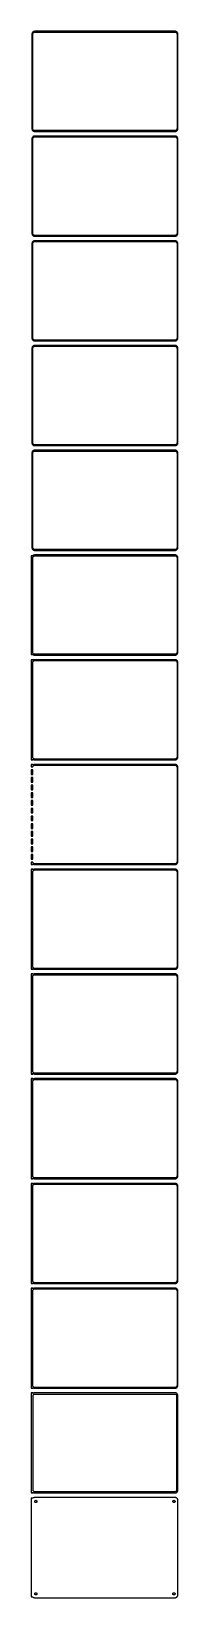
# Model space of a CAD drawing. Header units: metres. Extents: x -144 to 142, y 2963 to 6013.
import ezdxf

# ---------------------------------------------------------------- set-up
doc = ezdxf.new("R2010")
doc.units = ezdxf.units.M

msp = doc.modelspace()

# ---------------------------------------------------------------- linework, layer by layer
for p, q in [((-141.882, 6010.91), (-142.149, 6010.34)), ((-141.545, 6011.44), (-141.882, 6010.91)), ((-141.145, 6011.92), (-141.545, 6011.44)), ((-140.687, 6012.35), (-141.145, 6011.92)), ((-140.179, 6012.72), (-140.687, 6012.35)), ((-140.236, 6010.35), (-139.916, 6010.74)), ((-139.629, 6013.02), (-140.179, 6012.72)), ((-139.916, 6010.74), (-139.55, 6011.08)), ((-139.045, 6013.26), (-139.629, 6013.02)), ((-139.55, 6011.08), (-139.143, 6011.38)), ((-139.143, 6011.38), (-138.703, 6011.62)), ((-138.437, 6013.41), (-139.045, 6013.26)), ((-138.703, 6011.62), (-138.236, 6011.8)), ((-137.814, 6013.49), (-138.437, 6013.41)), ((-138.236, 6011.8), (-137.75, 6011.93)), ((137.814, 6013.49), (-137.814, 6013.49)), ((-137.75, 6011.93), (-137.251, 6011.99)), ((-137.251, 6011.99), (137.251, 6011.99)), ((137.251, 6011.99), (137.75, 6011.93)), ((137.75, 6011.93), (138.236, 6011.8)), ((138.437, 6013.41), (137.814, 6013.49)), ((138.236, 6011.8), (138.703, 6011.62)), ((139.045, 6013.26), (138.437, 6013.41)), ((138.703, 6011.62), (139.143, 6011.38)), ((139.629, 6013.02), (139.045, 6013.26)), ((139.143, 6011.38), (139.55, 6011.08)), ((139.55, 6011.08), (139.916, 6010.74)), ((140.179, 6012.72), (139.629, 6013.02)), ((139.916, 6010.74), (140.236, 6010.35)), ((140.687, 6012.35), (140.179, 6012.72)), ((141.145, 6011.92), (140.687, 6012.35)), ((141.545, 6011.44), (141.145, 6011.92)), ((141.882, 6010.91), (141.545, 6011.44)), ((142.149, 6010.34), (141.882, 6010.91)), ((-142.461, 6009.13), (-142.5, 6008.5)), ((-142.5, 6008.5), (-142.5, 5823.5)), ((-142.343, 6009.74), (-142.461, 6009.13)), ((-142.149, 6010.34), (-142.343, 6009.74)), ((-141, 6008), (-140.968, 6008.5)), ((-141, 5824), (-141, 6008)), ((-140.968, 6008.5), (-140.874, 6008.99)), ((-140.874, 6008.99), (-140.719, 6009.47)), ((-140.719, 6009.47), (-140.505, 6009.93)), ((-140.505, 6009.93), (-140.236, 6010.35)), ((140.236, 6010.35), (140.505, 6009.93)), ((140.505, 6009.93), (140.719, 6009.47)), ((140.719, 6009.47), (140.874, 6008.99)), ((140.874, 6008.99), (140.968, 6008.5)), ((140.968, 6008.5), (141, 6008)), ((141, 6008), (141, 5824)), ((142.343, 6009.74), (142.149, 6010.34)), ((142.461, 6009.13), (142.343, 6009.74)), ((142.5, 6008.5), (142.461, 6009.13)), ((142.5, 5823.5), (142.5, 6008.5)), ((-142.5, 5823.5), (-142.461, 5822.87)), ((-142.461, 5805.13), (-142.5, 5804.5)), ((-142.5, 5804.5), (-142.5, 5619.5)), ((-142.461, 5822.87), (-142.343, 5822.26)), ((-142.343, 5805.74), (-142.461, 5805.13)), ((-142.343, 5822.26), (-142.149, 5821.66)), ((-142.149, 5806.34), (-142.343, 5805.74)), ((-142.149, 5821.66), (-141.882, 5821.09)), ((-141.882, 5806.91), (-142.149, 5806.34)), ((-141.882, 5821.09), (-141.545, 5820.56)), ((-141.545, 5807.44), (-141.882, 5806.91)), ((-141.545, 5820.56), (-141.145, 5820.08)), ((-141.145, 5807.92), (-141.545, 5807.44)), ((-141.145, 5820.08), (-140.687, 5819.65)), ((-140.687, 5808.35), (-141.145, 5807.92)), ((-140.968, 5823.5), (-141, 5824)), ((-141, 5804), (-140.968, 5804.5)), ((-141, 5620), (-141, 5804)), ((-140.874, 5823.01), (-140.968, 5823.5)), ((-140.968, 5804.5), (-140.874, 5804.99)), ((-140.719, 5822.53), (-140.874, 5823.01)), ((-140.874, 5804.99), (-140.719, 5805.47)), ((-140.505, 5822.07), (-140.719, 5822.53)), ((-140.719, 5805.47), (-140.505, 5805.93)), ((-140.687, 5819.65), (-140.179, 5819.28)), ((-140.179, 5808.72), (-140.687, 5808.35)), ((-140.236, 5821.65), (-140.505, 5822.07)), ((-140.505, 5805.93), (-140.236, 5806.35)), ((-139.916, 5821.26), (-140.236, 5821.65)), ((-140.236, 5806.35), (-139.916, 5806.74)), ((-140.179, 5819.28), (-139.629, 5818.98)), ((-139.629, 5809.02), (-140.179, 5808.72)), ((-139.55, 5820.92), (-139.916, 5821.26)), ((-139.916, 5806.74), (-139.55, 5807.08)), ((-139.629, 5818.98), (-139.045, 5818.74)), ((-139.045, 5809.26), (-139.629, 5809.02)), ((-139.143, 5820.62), (-139.55, 5820.92)), ((-139.55, 5807.08), (-139.143, 5807.38)), ((-138.703, 5820.38), (-139.143, 5820.62)), ((-139.143, 5807.38), (-138.703, 5807.62)), ((-139.045, 5818.74), (-138.437, 5818.59)), ((-138.437, 5809.41), (-139.045, 5809.26)), ((-138.236, 5820.2), (-138.703, 5820.38)), ((-138.703, 5807.62), (-138.236, 5807.8)), ((-138.437, 5818.59), (-137.814, 5818.51)), ((-137.814, 5809.49), (-138.437, 5809.41)), ((-137.75, 5820.07), (-138.236, 5820.2)), ((-138.236, 5807.8), (-137.75, 5807.93)), ((-137.814, 5818.51), (137.814, 5818.51)), ((137.814, 5809.49), (-137.814, 5809.49)), ((-137.251, 5820.01), (-137.75, 5820.07)), ((-137.75, 5807.93), (-137.251, 5807.99)), ((137.251, 5820.01), (-137.251, 5820.01)), ((-137.251, 5807.99), (137.251, 5807.99)), ((137.75, 5820.07), (137.251, 5820.01)), ((137.251, 5807.99), (137.75, 5807.93)), ((138.236, 5820.2), (137.75, 5820.07)), ((137.75, 5807.93), (138.236, 5807.8)), ((137.814, 5818.51), (138.437, 5818.59)), ((138.437, 5809.41), (137.814, 5809.49)), ((138.703, 5820.38), (138.236, 5820.2)), ((138.236, 5807.8), (138.703, 5807.62)), ((138.437, 5818.59), (139.045, 5818.74)), ((139.045, 5809.26), (138.437, 5809.41)), ((139.143, 5820.62), (138.703, 5820.38)), ((138.703, 5807.62), (139.143, 5807.38)), ((139.045, 5818.74), (139.629, 5818.98)), ((139.629, 5809.02), (139.045, 5809.26)), ((139.55, 5820.92), (139.143, 5820.62)), ((139.143, 5807.38), (139.55, 5807.08)), ((139.916, 5821.26), (139.55, 5820.92)), ((139.55, 5807.08), (139.916, 5806.74)), ((139.629, 5818.98), (140.179, 5819.28)), ((140.179, 5808.72), (139.629, 5809.02)), ((140.236, 5821.65), (139.916, 5821.26)), ((139.916, 5806.74), (140.236, 5806.35)), ((140.179, 5819.28), (140.687, 5819.65)), ((140.687, 5808.35), (140.179, 5808.72)), ((140.505, 5822.07), (140.236, 5821.65)), ((140.236, 5806.35), (140.505, 5805.93)), ((140.719, 5822.53), (140.505, 5822.07)), ((140.505, 5805.93), (140.719, 5805.47)), ((140.687, 5819.65), (141.145, 5820.08)), ((141.145, 5807.92), (140.687, 5808.35)), ((140.874, 5823.01), (140.719, 5822.53)), ((140.719, 5805.47), (140.874, 5804.99)), ((140.968, 5823.5), (140.874, 5823.01)), ((140.874, 5804.99), (140.968, 5804.5)), ((141, 5824), (140.968, 5823.5)), ((140.968, 5804.5), (141, 5804)), ((141, 5804), (141, 5620)), ((141.145, 5820.08), (141.545, 5820.56)), ((141.545, 5807.44), (141.145, 5807.92)), ((141.545, 5820.56), (141.882, 5821.09)), ((141.882, 5806.91), (141.545, 5807.44)), ((141.882, 5821.09), (142.149, 5821.66)), ((142.149, 5806.34), (141.882, 5806.91)), ((142.149, 5821.66), (142.343, 5822.26)), ((142.343, 5805.74), (142.149, 5806.34)), ((142.343, 5822.26), (142.461, 5822.87)), ((142.461, 5805.13), (142.343, 5805.74)), ((142.461, 5822.87), (142.5, 5823.5)), ((142.5, 5804.5), (142.461, 5805.13)), ((142.5, 5619.5), (142.5, 5804.5)), ((-142.5, 5619.5), (-142.461, 5618.87)), ((-142.461, 5618.87), (-142.343, 5618.26)), ((-142.343, 5618.26), (-142.149, 5617.66)), ((-142.149, 5617.66), (-141.882, 5617.09)), ((-141.882, 5617.09), (-141.545, 5616.56)), ((-141.545, 5616.56), (-141.145, 5616.08)), ((-141.145, 5616.08), (-140.687, 5615.65)), ((-140.968, 5619.5), (-141, 5620)), ((-140.874, 5619.01), (-140.968, 5619.5)), ((-140.719, 5618.53), (-140.874, 5619.01)), ((-140.505, 5618.07), (-140.719, 5618.53)), ((-140.687, 5615.65), (-140.179, 5615.28)), ((-140.236, 5617.65), (-140.505, 5618.07)), ((-139.916, 5617.26), (-140.236, 5617.65)), ((-140.179, 5615.28), (-139.629, 5614.98)), ((-139.55, 5616.92), (-139.916, 5617.26)), ((-139.629, 5614.98), (-139.045, 5614.74)), ((-139.143, 5616.62), (-139.55, 5616.92)), ((-138.703, 5616.38), (-139.143, 5616.62)), ((-139.045, 5614.74), (-138.437, 5614.59)), ((-138.236, 5616.2), (-138.703, 5616.38)), ((-138.437, 5614.59), (-137.814, 5614.51)), ((-137.75, 5616.07), (-138.236, 5616.2)), ((-137.814, 5614.51), (137.814, 5614.51)), ((-137.251, 5616.01), (-137.75, 5616.07)), ((137.251, 5616.01), (-137.251, 5616.01)), ((137.75, 5616.07), (137.251, 5616.01)), ((138.236, 5616.2), (137.75, 5616.07)), ((137.814, 5614.51), (138.437, 5614.59)), ((138.703, 5616.38), (138.236, 5616.2)), ((138.437, 5614.59), (139.045, 5614.74)), ((139.143, 5616.62), (138.703, 5616.38)), ((139.045, 5614.74), (139.629, 5614.98)), ((139.55, 5616.92), (139.143, 5616.62)), ((139.916, 5617.26), (139.55, 5616.92)), ((139.629, 5614.98), (140.179, 5615.28)), ((140.236, 5617.65), (139.916, 5617.26)), ((140.179, 5615.28), (140.687, 5615.65)), ((140.505, 5618.07), (140.236, 5617.65)), ((140.719, 5618.53), (140.505, 5618.07)), ((140.687, 5615.65), (141.145, 5616.08)), ((140.874, 5619.01), (140.719, 5618.53)), ((140.968, 5619.5), (140.874, 5619.01)), ((141, 5620), (140.968, 5619.5)), ((141.145, 5616.08), (141.545, 5616.56)), ((141.545, 5616.56), (141.882, 5617.09)), ((141.882, 5617.09), (142.149, 5617.66)), ((142.149, 5617.66), (142.343, 5618.26)), ((142.343, 5618.26), (142.461, 5618.87)), ((142.461, 5618.87), (142.5, 5619.5)), ((-142.461, 5601.13), (-142.5, 5600.5)), ((-142.5, 5600.5), (-142.5, 5415.5)), ((-142.343, 5601.74), (-142.461, 5601.13)), ((-142.149, 5602.34), (-142.343, 5601.74)), ((-141.882, 5602.91), (-142.149, 5602.34)), ((-141.545, 5603.44), (-141.882, 5602.91)), ((-141.145, 5603.92), (-141.545, 5603.44)), ((-140.687, 5604.35), (-141.145, 5603.92)), ((-141, 5600), (-140.968, 5600.5)), ((-141, 5416), (-141, 5600)), ((-140.968, 5600.5), (-140.874, 5600.99)), ((-140.874, 5600.99), (-140.719, 5601.47)), ((-140.719, 5601.47), (-140.505, 5601.93)), ((-140.179, 5604.72), (-140.687, 5604.35)), ((-140.505, 5601.93), (-140.236, 5602.35)), ((-140.236, 5602.35), (-139.916, 5602.74)), ((-139.629, 5605.02), (-140.179, 5604.72)), ((-139.916, 5602.74), (-139.55, 5603.08)), ((-139.045, 5605.26), (-139.629, 5605.02)), ((-139.55, 5603.08), (-139.143, 5603.38)), ((-139.143, 5603.38), (-138.703, 5603.62)), ((-138.437, 5605.41), (-139.045, 5605.26)), ((-138.703, 5603.62), (-138.236, 5603.8)), ((-137.814, 5605.49), (-138.437, 5605.41)), ((-138.236, 5603.8), (-137.75, 5603.93)), ((137.814, 5605.49), (-137.814, 5605.49)), ((-137.75, 5603.93), (-137.251, 5603.99)), ((-137.251, 5603.99), (137.251, 5603.99)), ((137.251, 5603.99), (137.75, 5603.93)), ((137.75, 5603.93), (138.236, 5603.8)), ((138.437, 5605.41), (137.814, 5605.49)), ((138.236, 5603.8), (138.703, 5603.62)), ((139.045, 5605.26), (138.437, 5605.41)), ((138.703, 5603.62), (139.143, 5603.38)), ((139.629, 5605.02), (139.045, 5605.26)), ((139.143, 5603.38), (139.55, 5603.08)), ((139.55, 5603.08), (139.916, 5602.74)), ((140.179, 5604.72), (139.629, 5605.02)), ((139.916, 5602.74), (140.236, 5602.35)), ((140.687, 5604.35), (140.179, 5604.72)), ((140.236, 5602.35), (140.505, 5601.93)), ((140.505, 5601.93), (140.719, 5601.47)), ((141.145, 5603.92), (140.687, 5604.35)), ((140.719, 5601.47), (140.874, 5600.99)), ((140.874, 5600.99), (140.968, 5600.5)), ((140.968, 5600.5), (141, 5600)), ((141, 5600), (141, 5416)), ((141.545, 5603.44), (141.145, 5603.92)), ((141.882, 5602.91), (141.545, 5603.44)), ((142.149, 5602.34), (141.882, 5602.91)), ((142.343, 5601.74), (142.149, 5602.34)), ((142.461, 5601.13), (142.343, 5601.74)), ((142.5, 5600.5), (142.461, 5601.13)), ((142.5, 5415.5), (142.5, 5600.5)), ((-142.5, 5415.5), (-142.461, 5414.87)), ((-142.461, 5414.87), (-142.343, 5414.26)), ((-142.343, 5414.26), (-142.149, 5413.66)), ((-142.149, 5413.66), (-141.882, 5413.09)), ((-141.882, 5413.09), (-141.545, 5412.56)), ((-141.545, 5412.56), (-141.145, 5412.08)), ((-141.145, 5412.08), (-140.687, 5411.65)), ((-140.687, 5400.35), (-141.145, 5399.92)), ((-140.968, 5415.5), (-141, 5416)), ((-140.874, 5415.01), (-140.968, 5415.5)), ((-140.719, 5414.53), (-140.874, 5415.01)), ((-140.505, 5414.07), (-140.719, 5414.53)), ((-140.687, 5411.65), (-140.179, 5411.28)), ((-140.179, 5400.72), (-140.687, 5400.35)), ((-140.236, 5413.65), (-140.505, 5414.07)), ((-139.916, 5413.26), (-140.236, 5413.65)), ((-140.179, 5411.28), (-139.629, 5410.98)), ((-139.629, 5401.02), (-140.179, 5400.72)), ((-139.55, 5412.92), (-139.916, 5413.26)), ((-139.629, 5410.98), (-139.045, 5410.74)), ((-139.045, 5401.26), (-139.629, 5401.02)), ((-139.143, 5412.62), (-139.55, 5412.92)), ((-138.703, 5412.38), (-139.143, 5412.62)), ((-139.045, 5410.74), (-138.437, 5410.59)), ((-138.437, 5401.41), (-139.045, 5401.26)), ((-138.236, 5412.2), (-138.703, 5412.38)), ((-138.437, 5410.59), (-137.814, 5410.51)), ((-137.814, 5401.49), (-138.437, 5401.41)), ((-137.75, 5412.07), (-138.236, 5412.2)), ((-137.814, 5410.51), (137.814, 5410.51)), ((137.814, 5401.49), (-137.814, 5401.49)), ((-137.251, 5412.01), (-137.75, 5412.07)), ((137.251, 5412.01), (-137.251, 5412.01)), ((137.75, 5412.07), (137.251, 5412.01)), ((138.236, 5412.2), (137.75, 5412.07)), ((137.814, 5410.51), (138.437, 5410.59)), ((138.437, 5401.41), (137.814, 5401.49)), ((138.703, 5412.38), (138.236, 5412.2)), ((138.437, 5410.59), (139.045, 5410.74)), ((139.045, 5401.26), (138.437, 5401.41)), ((139.143, 5412.62), (138.703, 5412.38)), ((139.045, 5410.74), (139.629, 5410.98)), ((139.629, 5401.02), (139.045, 5401.26)), ((139.55, 5412.92), (139.143, 5412.62)), ((139.916, 5413.26), (139.55, 5412.92)), ((139.629, 5410.98), (140.179, 5411.28)), ((140.179, 5400.72), (139.629, 5401.02)), ((140.236, 5413.65), (139.916, 5413.26)), ((140.179, 5411.28), (140.687, 5411.65)), ((140.687, 5400.35), (140.179, 5400.72)), ((140.505, 5414.07), (140.236, 5413.65)), ((140.719, 5414.53), (140.505, 5414.07)), ((140.687, 5411.65), (141.145, 5412.08)), ((141.145, 5399.92), (140.687, 5400.35)), ((140.874, 5415.01), (140.719, 5414.53)), ((140.968, 5415.5), (140.874, 5415.01)), ((141, 5416), (140.968, 5415.5)), ((141.145, 5412.08), (141.545, 5412.56)), ((141.545, 5412.56), (141.882, 5413.09)), ((141.882, 5413.09), (142.149, 5413.66)), ((142.149, 5413.66), (142.343, 5414.26)), ((142.343, 5414.26), (142.461, 5414.87)), ((142.461, 5414.87), (142.5, 5415.5)), ((-142.461, 5397.13), (-142.5, 5396.5)), ((-142.5, 5396.5), (-142.5, 5211.5)), ((-142.343, 5397.74), (-142.461, 5397.13)), ((-142.149, 5398.34), (-142.343, 5397.74)), ((-141.882, 5398.91), (-142.149, 5398.34)), ((-141.545, 5399.44), (-141.882, 5398.91)), ((-141.145, 5399.92), (-141.545, 5399.44)), ((-141, 5396), (-140.968, 5396.5)), ((-141, 5212), (-141, 5396)), ((-140.968, 5396.5), (-140.874, 5396.99)), ((-140.874, 5396.99), (-140.719, 5397.47)), ((-140.719, 5397.47), (-140.505, 5397.93)), ((-140.505, 5397.93), (-140.236, 5398.35)), ((-140.236, 5398.35), (-139.916, 5398.74)), ((-139.916, 5398.74), (-139.55, 5399.08)), ((-139.55, 5399.08), (-139.143, 5399.38)), ((-139.143, 5399.38), (-138.703, 5399.62)), ((-138.703, 5399.62), (-138.236, 5399.8)), ((-138.236, 5399.8), (-137.75, 5399.93)), ((-137.75, 5399.93), (-137.251, 5399.99)), ((-137.251, 5399.99), (137.251, 5399.99)), ((137.251, 5399.99), (137.75, 5399.93)), ((137.75, 5399.93), (138.236, 5399.8)), ((138.236, 5399.8), (138.703, 5399.62)), ((138.703, 5399.62), (139.143, 5399.38)), ((139.143, 5399.38), (139.55, 5399.08)), ((139.55, 5399.08), (139.916, 5398.74)), ((139.916, 5398.74), (140.236, 5398.35)), ((140.236, 5398.35), (140.505, 5397.93)), ((140.505, 5397.93), (140.719, 5397.47)), ((140.719, 5397.47), (140.874, 5396.99)), ((140.874, 5396.99), (140.968, 5396.5)), ((140.968, 5396.5), (141, 5396)), ((141, 5396), (141, 5212)), ((141.545, 5399.44), (141.145, 5399.92)), ((141.882, 5398.91), (141.545, 5399.44)), ((142.149, 5398.34), (141.882, 5398.91)), ((142.343, 5397.74), (142.149, 5398.34)), ((142.461, 5397.13), (142.343, 5397.74)), ((142.5, 5396.5), (142.461, 5397.13)), ((142.5, 5211.5), (142.5, 5396.5)), ((-142.5, 5211.5), (-142.461, 5210.87)), ((-142.461, 5193.13), (-142.5, 5192.5)), ((-142.5, 5192.5), (-142.5, 5007.5)), ((-142.461, 5210.87), (-142.343, 5210.26)), ((-142.343, 5193.74), (-142.461, 5193.13)), ((-142.343, 5210.26), (-142.149, 5209.66)), ((-142.149, 5194.34), (-142.343, 5193.74)), ((-142.149, 5209.66), (-141.882, 5209.09)), ((-141.882, 5194.91), (-142.149, 5194.34)), ((-141.882, 5209.09), (-141.545, 5208.56)), ((-141.545, 5195.44), (-141.882, 5194.91)), ((-141.545, 5208.56), (-141.145, 5208.08)), ((-141.145, 5195.92), (-141.545, 5195.44)), ((-141.145, 5208.08), (-140.687, 5207.65)), ((-140.687, 5196.35), (-141.145, 5195.92)), ((-140.968, 5211.5), (-141, 5212)), ((-141, 5192), (-140.968, 5192.5)), ((-141, 5008), (-141, 5192)), ((-140.874, 5211.01), (-140.968, 5211.5)), ((-140.968, 5192.5), (-140.874, 5192.99)), ((-140.719, 5210.53), (-140.874, 5211.01)), ((-140.874, 5192.99), (-140.719, 5193.47)), ((-140.505, 5210.07), (-140.719, 5210.53)), ((-140.719, 5193.47), (-140.505, 5193.93)), ((-140.687, 5207.65), (-140.179, 5207.28)), ((-140.179, 5196.72), (-140.687, 5196.35)), ((-140.236, 5209.65), (-140.505, 5210.07)), ((-140.505, 5193.93), (-140.236, 5194.35)), ((-139.916, 5209.26), (-140.236, 5209.65)), ((-140.236, 5194.35), (-139.916, 5194.74)), ((-140.179, 5207.28), (-139.629, 5206.98)), ((-139.629, 5197.02), (-140.179, 5196.72)), ((-139.55, 5208.92), (-139.916, 5209.26)), ((-139.916, 5194.74), (-139.55, 5195.08)), ((-139.629, 5206.98), (-139.045, 5206.74)), ((-139.045, 5197.26), (-139.629, 5197.02)), ((-139.143, 5208.62), (-139.55, 5208.92)), ((-139.55, 5195.08), (-139.143, 5195.38)), ((-138.703, 5208.38), (-139.143, 5208.62)), ((-139.143, 5195.38), (-138.703, 5195.62)), ((-139.045, 5206.74), (-138.437, 5206.59)), ((-138.437, 5197.41), (-139.045, 5197.26)), ((-138.236, 5208.2), (-138.703, 5208.38)), ((-138.703, 5195.62), (-138.236, 5195.8)), ((-138.437, 5206.59), (-137.814, 5206.51)), ((-137.814, 5197.49), (-138.437, 5197.41)), ((-137.75, 5208.07), (-138.236, 5208.2)), ((-138.236, 5195.8), (-137.75, 5195.93)), ((-137.814, 5206.51), (137.814, 5206.51)), ((137.814, 5197.49), (-137.814, 5197.49)), ((-137.251, 5208.01), (-137.75, 5208.07)), ((-137.75, 5195.93), (-137.251, 5195.99)), ((137.251, 5208.01), (-137.251, 5208.01)), ((-137.251, 5195.99), (137.251, 5195.99)), ((137.75, 5208.07), (137.251, 5208.01)), ((137.251, 5195.99), (137.75, 5195.93)), ((138.236, 5208.2), (137.75, 5208.07)), ((137.75, 5195.93), (138.236, 5195.8)), ((137.814, 5206.51), (138.437, 5206.59)), ((138.437, 5197.41), (137.814, 5197.49)), ((138.703, 5208.38), (138.236, 5208.2)), ((138.236, 5195.8), (138.703, 5195.62)), ((138.437, 5206.59), (139.045, 5206.74)), ((139.045, 5197.26), (138.437, 5197.41)), ((139.143, 5208.62), (138.703, 5208.38)), ((138.703, 5195.62), (139.143, 5195.38)), ((139.045, 5206.74), (139.629, 5206.98)), ((139.629, 5197.02), (139.045, 5197.26)), ((139.55, 5208.92), (139.143, 5208.62)), ((139.143, 5195.38), (139.55, 5195.08)), ((139.916, 5209.26), (139.55, 5208.92)), ((139.55, 5195.08), (139.916, 5194.74)), ((139.629, 5206.98), (140.179, 5207.28)), ((140.179, 5196.72), (139.629, 5197.02)), ((140.236, 5209.65), (139.916, 5209.26)), ((139.916, 5194.74), (140.236, 5194.35)), ((140.179, 5207.28), (140.687, 5207.65)), ((140.687, 5196.35), (140.179, 5196.72)), ((140.505, 5210.07), (140.236, 5209.65)), ((140.236, 5194.35), (140.505, 5193.93)), ((140.719, 5210.53), (140.505, 5210.07)), ((140.505, 5193.93), (140.719, 5193.47)), ((140.687, 5207.65), (141.145, 5208.08)), ((141.145, 5195.92), (140.687, 5196.35)), ((140.874, 5211.01), (140.719, 5210.53)), ((140.719, 5193.47), (140.874, 5192.99)), ((140.968, 5211.5), (140.874, 5211.01)), ((140.874, 5192.99), (140.968, 5192.5)), ((141, 5212), (140.968, 5211.5)), ((140.968, 5192.5), (141, 5192)), ((141, 5192), (141, 5008)), ((141.145, 5208.08), (141.545, 5208.56)), ((141.545, 5195.44), (141.145, 5195.92)), ((141.545, 5208.56), (141.882, 5209.09)), ((141.882, 5194.91), (141.545, 5195.44)), ((141.882, 5209.09), (142.149, 5209.66)), ((142.149, 5194.34), (141.882, 5194.91)), ((142.149, 5209.66), (142.343, 5210.26)), ((142.343, 5193.74), (142.149, 5194.34)), ((142.343, 5210.26), (142.461, 5210.87)), ((142.461, 5193.13), (142.343, 5193.74)), ((142.461, 5210.87), (142.5, 5211.5)), ((142.5, 5192.5), (142.461, 5193.13)), ((142.5, 5007.5), (142.5, 5192.5)), ((-142.5, 5007.5), (-142.461, 5006.87)), ((-142.461, 5006.87), (-142.343, 5006.26)), ((-142.343, 5006.26), (-142.149, 5005.66)), ((-142.149, 5005.66), (-141.882, 5005.09)), ((-141.882, 5005.09), (-141.545, 5004.56)), ((-141.545, 5004.56), (-141.145, 5004.08)), ((-141.145, 5004.08), (-140.687, 5003.65)), ((-140.968, 5007.5), (-141, 5008)), ((-140.874, 5007.01), (-140.968, 5007.5)), ((-140.719, 5006.53), (-140.874, 5007.01)), ((-140.505, 5006.07), (-140.719, 5006.53)), ((-140.687, 5003.65), (-140.179, 5003.28)), ((-140.236, 5005.65), (-140.505, 5006.07)), ((-139.916, 5005.26), (-140.236, 5005.65)), ((-139.55, 5004.92), (-139.916, 5005.26)), ((-139.143, 5004.62), (-139.55, 5004.92)), ((-138.703, 5004.38), (-139.143, 5004.62)), ((-138.236, 5004.2), (-138.703, 5004.38)), ((-137.75, 5004.07), (-138.236, 5004.2)), ((-137.251, 5004.01), (-137.75, 5004.07)), ((137.251, 5004.01), (-137.251, 5004.01)), ((137.75, 5004.07), (137.251, 5004.01)), ((138.236, 5004.2), (137.75, 5004.07)), ((138.703, 5004.38), (138.236, 5004.2)), ((139.143, 5004.62), (138.703, 5004.38)), ((139.55, 5004.92), (139.143, 5004.62)), ((139.916, 5005.26), (139.55, 5004.92)), ((140.236, 5005.65), (139.916, 5005.26)), ((140.179, 5003.28), (140.687, 5003.65)), ((140.505, 5006.07), (140.236, 5005.65)), ((140.719, 5006.53), (140.505, 5006.07)), ((140.687, 5003.65), (141.145, 5004.08)), ((140.874, 5007.01), (140.719, 5006.53)), ((140.968, 5007.5), (140.874, 5007.01)), ((141, 5008), (140.968, 5007.5)), ((141.145, 5004.08), (141.545, 5004.56)), ((141.545, 5004.56), (141.882, 5005.09)), ((141.882, 5005.09), (142.149, 5005.66)), ((142.149, 5005.66), (142.343, 5006.26)), ((142.343, 5006.26), (142.461, 5006.87)), ((142.461, 5006.87), (142.5, 5007.5)), ((-141, 4992.06), (-144, 4992.06)), ((-144, 4992.06), (-144, 4799.94)), ((-140.687, 4992.35), (-141, 4992.06)), ((-141, 4988), (-140.968, 4988.5)), ((-141, 4804), (-141, 4988)), ((-140.968, 4988.5), (-140.874, 4988.99)), ((-140.874, 4988.99), (-140.719, 4989.47)), ((-140.719, 4989.47), (-140.505, 4989.93)), ((-140.179, 4992.72), (-140.687, 4992.35)), ((-140.505, 4989.93), (-140.236, 4990.35)), ((-140.236, 4990.35), (-139.916, 4990.74)), ((-140.179, 5003.28), (-139.629, 5002.98)), ((-139.629, 4993.02), (-140.179, 4992.72)), ((-139.916, 4990.74), (-139.55, 4991.08)), ((-139.629, 5002.98), (-139.045, 5002.74)), ((-139.045, 4993.26), (-139.629, 4993.02)), ((-139.55, 4991.08), (-139.143, 4991.38)), ((-139.143, 4991.38), (-138.703, 4991.62)), ((-139.045, 5002.74), (-138.437, 5002.59)), ((-138.437, 4993.41), (-139.045, 4993.26)), ((-138.703, 4991.62), (-138.236, 4991.8)), ((-138.437, 5002.59), (-137.814, 5002.51)), ((-137.814, 4993.49), (-138.437, 4993.41)), ((-138.236, 4991.8), (-137.75, 4991.93)), ((-137.814, 5002.51), (137.814, 5002.51)), ((137.814, 4993.49), (-137.814, 4993.49)), ((-137.75, 4991.93), (-137.251, 4991.99)), ((-137.251, 4991.99), (137.251, 4991.99)), ((137.251, 4991.99), (137.75, 4991.93)), ((137.75, 4991.93), (138.236, 4991.8)), ((137.814, 5002.51), (138.437, 5002.59)), ((138.437, 4993.41), (137.814, 4993.49)), ((138.236, 4991.8), (138.703, 4991.62)), ((138.437, 5002.59), (139.045, 5002.74)), ((139.045, 4993.26), (138.437, 4993.41)), ((138.703, 4991.62), (139.143, 4991.38)), ((139.045, 5002.74), (139.629, 5002.98)), ((139.629, 4993.02), (139.045, 4993.26)), ((139.143, 4991.38), (139.55, 4991.08)), ((139.55, 4991.08), (139.916, 4990.74)), ((139.629, 5002.98), (140.179, 5003.28)), ((140.179, 4992.72), (139.629, 4993.02)), ((139.916, 4990.74), (140.236, 4990.35)), ((140.687, 4992.35), (140.179, 4992.72)), ((140.236, 4990.35), (140.505, 4989.93)), ((140.505, 4989.93), (140.719, 4989.47)), ((141.145, 4991.92), (140.687, 4992.35)), ((140.719, 4989.47), (140.874, 4988.99)), ((140.874, 4988.99), (140.968, 4988.5)), ((140.968, 4988.5), (141, 4988)), ((141, 4988), (141, 4804)), ((141.545, 4991.44), (141.145, 4991.92)), ((141.882, 4990.91), (141.545, 4991.44)), ((142.149, 4990.34), (141.882, 4990.91)), ((142.343, 4989.74), (142.149, 4990.34)), ((142.461, 4989.13), (142.343, 4989.74)), ((142.5, 4988.5), (142.461, 4989.13)), ((142.5, 4803.5), (142.5, 4988.5)), ((-144, 4799.94), (-141, 4799.94)), ((-140.968, 4803.5), (-141, 4804)), ((-141, 4799.94), (-140.687, 4799.65)), ((-140.874, 4803.01), (-140.968, 4803.5)), ((-140.719, 4802.53), (-140.874, 4803.01)), ((-140.505, 4802.07), (-140.719, 4802.53)), ((-140.687, 4799.65), (-140.179, 4799.28)), ((-140.236, 4801.65), (-140.505, 4802.07)), ((-139.916, 4801.26), (-140.236, 4801.65)), ((-140.179, 4799.28), (-139.629, 4798.98)), ((-139.55, 4800.92), (-139.916, 4801.26)), ((-139.629, 4798.98), (-139.045, 4798.74)), ((-139.143, 4800.62), (-139.55, 4800.92)), ((-138.703, 4800.38), (-139.143, 4800.62)), ((-139.045, 4798.74), (-138.437, 4798.59)), ((-138.236, 4800.2), (-138.703, 4800.38)), ((-138.437, 4798.59), (-137.814, 4798.51)), ((-137.75, 4800.07), (-138.236, 4800.2)), ((-137.814, 4798.51), (137.814, 4798.51)), ((-137.251, 4800.01), (-137.75, 4800.07)), ((137.251, 4800.01), (-137.251, 4800.01)), ((137.75, 4800.07), (137.251, 4800.01)), ((138.236, 4800.2), (137.75, 4800.07)), ((137.814, 4798.51), (138.437, 4798.59)), ((138.703, 4800.38), (138.236, 4800.2)), ((138.437, 4798.59), (139.045, 4798.74)), ((139.143, 4800.62), (138.703, 4800.38)), ((139.045, 4798.74), (139.629, 4798.98)), ((139.55, 4800.92), (139.143, 4800.62)), ((139.916, 4801.26), (139.55, 4800.92)), ((139.629, 4798.98), (140.179, 4799.28)), ((140.236, 4801.65), (139.916, 4801.26)), ((140.179, 4799.28), (140.687, 4799.65)), ((140.505, 4802.07), (140.236, 4801.65)), ((140.719, 4802.53), (140.505, 4802.07)), ((140.687, 4799.65), (141.145, 4800.08)), ((140.874, 4803.01), (140.719, 4802.53)), ((140.968, 4803.5), (140.874, 4803.01)), ((141, 4804), (140.968, 4803.5)), ((141.145, 4800.08), (141.545, 4800.56)), ((141.545, 4800.56), (141.882, 4801.09)), ((141.882, 4801.09), (142.149, 4801.66)), ((142.149, 4801.66), (142.343, 4802.26)), ((142.343, 4802.26), (142.461, 4802.87)), ((142.461, 4802.87), (142.5, 4803.5)), ((-141, 4789.47), (-144, 4789.47)), ((-144, 4789.47), (-144, 4594.53)), ((-141, 4788.06), (-141, 4789.47)), ((-140.687, 4788.35), (-141, 4788.06)), ((-141, 4784), (-140.968, 4784.5)), ((-141, 4600), (-141, 4784)), ((-140.968, 4784.5), (-140.874, 4784.99)), ((-140.874, 4784.99), (-140.719, 4785.47)), ((-140.719, 4785.47), (-140.505, 4785.93)), ((-140.179, 4788.72), (-140.687, 4788.35)), ((-140.505, 4785.93), (-140.236, 4786.35)), ((-140.236, 4786.35), (-139.916, 4786.74)), ((-139.629, 4789.02), (-140.179, 4788.72)), ((-139.916, 4786.74), (-139.55, 4787.08)), ((-139.045, 4789.26), (-139.629, 4789.02)), ((-139.55, 4787.08), (-139.143, 4787.38)), ((-139.143, 4787.38), (-138.703, 4787.62)), ((-138.437, 4789.41), (-139.045, 4789.26)), ((-138.703, 4787.62), (-138.236, 4787.8)), ((-137.814, 4789.49), (-138.437, 4789.41)), ((-138.236, 4787.8), (-137.75, 4787.93)), ((137.814, 4789.49), (-137.814, 4789.49)), ((-137.75, 4787.93), (-137.251, 4787.99)), ((-137.251, 4787.99), (137.251, 4787.99)), ((137.251, 4787.99), (137.75, 4787.93)), ((137.75, 4787.93), (138.236, 4787.8)), ((138.437, 4789.41), (137.814, 4789.49)), ((138.236, 4787.8), (138.703, 4787.62)), ((139.045, 4789.26), (138.437, 4789.41)), ((138.703, 4787.62), (139.143, 4787.38)), ((139.629, 4789.02), (139.045, 4789.26)), ((139.143, 4787.38), (139.55, 4787.08)), ((139.55, 4787.08), (139.916, 4786.74)), ((140.179, 4788.72), (139.629, 4789.02)), ((139.916, 4786.74), (140.236, 4786.35)), ((140.687, 4788.35), (140.179, 4788.72)), ((140.236, 4786.35), (140.505, 4785.93)), ((140.505, 4785.93), (140.719, 4785.47)), ((141.145, 4787.92), (140.687, 4788.35)), ((140.719, 4785.47), (140.874, 4784.99)), ((140.874, 4784.99), (140.968, 4784.5)), ((140.968, 4784.5), (141, 4784)), ((141, 4784), (141, 4600)), ((141.545, 4787.44), (141.145, 4787.92)), ((141.882, 4786.91), (141.545, 4787.44)), ((142.149, 4786.34), (141.882, 4786.91)), ((142.343, 4785.74), (142.149, 4786.34)), ((142.461, 4785.13), (142.343, 4785.74)), ((142.5, 4784.5), (142.461, 4785.13)), ((142.5, 4599.5), (142.5, 4784.5)), ((-144, 4594.53), (-141, 4594.53)), ((-141, 4585.49), (-144, 4585.49)), ((-144, 4585.49), (-144, 4580.99)), ((-144, 4580.99), (-140.874, 4580.99)), ((-140.968, 4599.5), (-141, 4600)), ((-141, 4594.53), (-141, 4595.94)), ((-141, 4595.94), (-140.687, 4595.65)), ((-141, 4584.06), (-141, 4585.49)), ((-140.687, 4584.35), (-141, 4584.06)), ((-140.874, 4599.01), (-140.968, 4599.5)), ((-140.719, 4598.53), (-140.874, 4599.01)), ((-140.874, 4580.99), (-140.719, 4581.47)), ((-140.874, 4580.99), (-140.874, 4580.99)), ((-140.505, 4598.07), (-140.719, 4598.53)), ((-140.719, 4581.47), (-140.505, 4581.93)), ((-140.687, 4595.65), (-140.179, 4595.28)), ((-140.179, 4584.72), (-140.687, 4584.35)), ((-140.236, 4597.65), (-140.505, 4598.07)), ((-140.505, 4581.93), (-140.236, 4582.35)), ((-139.916, 4597.26), (-140.236, 4597.65)), ((-140.236, 4582.35), (-139.916, 4582.74)), ((-140.179, 4595.28), (-139.629, 4594.98)), ((-139.629, 4585.02), (-140.179, 4584.72)), ((-139.55, 4596.92), (-139.916, 4597.26)), ((-139.916, 4582.74), (-139.55, 4583.08)), ((-139.629, 4594.98), (-139.045, 4594.74)), ((-139.045, 4585.26), (-139.629, 4585.02)), ((-139.143, 4596.62), (-139.55, 4596.92)), ((-139.55, 4583.08), (-139.143, 4583.38)), ((-138.703, 4596.38), (-139.143, 4596.62)), ((-139.143, 4583.38), (-138.703, 4583.62)), ((-139.045, 4594.74), (-138.437, 4594.59)), ((-138.437, 4585.41), (-139.045, 4585.26)), ((-138.236, 4596.2), (-138.703, 4596.38)), ((-138.703, 4583.62), (-138.236, 4583.8)), ((-138.437, 4594.59), (-137.814, 4594.51)), ((-137.814, 4585.49), (-138.437, 4585.41)), ((-137.75, 4596.07), (-138.236, 4596.2)), ((-138.236, 4583.8), (-137.75, 4583.93)), ((-137.814, 4594.51), (137.814, 4594.51)), ((137.814, 4585.49), (-137.814, 4585.49)), ((-137.251, 4596.01), (-137.75, 4596.07)), ((-137.75, 4583.93), (-137.251, 4583.99)), ((137.251, 4596.01), (-137.251, 4596.01)), ((-137.251, 4583.99), (137.251, 4583.99)), ((137.75, 4596.07), (137.251, 4596.01)), ((137.251, 4583.99), (137.75, 4583.93)), ((138.236, 4596.2), (137.75, 4596.07)), ((137.75, 4583.93), (138.236, 4583.8)), ((137.814, 4594.51), (138.437, 4594.59)), ((138.437, 4585.41), (137.814, 4585.49)), ((138.703, 4596.38), (138.236, 4596.2)), ((138.236, 4583.8), (138.703, 4583.62)), ((138.437, 4594.59), (139.045, 4594.74)), ((139.045, 4585.26), (138.437, 4585.41)), ((139.143, 4596.62), (138.703, 4596.38)), ((138.703, 4583.62), (139.143, 4583.38)), ((139.045, 4594.74), (139.629, 4594.98)), ((139.629, 4585.02), (139.045, 4585.26)), ((139.55, 4596.92), (139.143, 4596.62)), ((139.143, 4583.38), (139.55, 4583.08)), ((139.916, 4597.26), (139.55, 4596.92)), ((139.55, 4583.08), (139.916, 4582.74)), ((139.629, 4594.98), (140.179, 4595.28)), ((140.179, 4584.72), (139.629, 4585.02)), ((140.236, 4597.65), (139.916, 4597.26)), ((139.916, 4582.74), (140.236, 4582.35)), ((140.179, 4595.28), (140.687, 4595.65)), ((140.687, 4584.35), (140.179, 4584.72)), ((140.505, 4598.07), (140.236, 4597.65)), ((140.236, 4582.35), (140.505, 4581.93)), ((140.719, 4598.53), (140.505, 4598.07)), ((140.505, 4581.93), (140.719, 4581.47)), ((140.687, 4595.65), (141.145, 4596.08)), ((141.145, 4583.92), (140.687, 4584.35)), ((140.874, 4599.01), (140.719, 4598.53)), ((140.719, 4581.47), (140.874, 4580.99)), ((140.968, 4599.5), (140.874, 4599.01)), ((140.874, 4580.99), (140.968, 4580.5)), ((141, 4600), (140.968, 4599.5)), ((140.968, 4580.5), (141, 4580)), ((141, 4580), (141, 4396)), ((141.145, 4596.08), (141.545, 4596.56)), ((141.545, 4583.44), (141.145, 4583.92)), ((141.545, 4596.56), (141.882, 4597.09)), ((141.882, 4582.91), (141.545, 4583.44)), ((141.882, 4597.09), (142.149, 4597.66)), ((142.149, 4582.34), (141.882, 4582.91)), ((142.149, 4597.66), (142.343, 4598.26)), ((142.343, 4581.74), (142.149, 4582.34)), ((142.343, 4598.26), (142.461, 4598.87)), ((142.461, 4581.13), (142.343, 4581.74)), ((142.461, 4598.87), (142.5, 4599.5)), ((142.5, 4580.5), (142.461, 4581.13)), ((142.5, 4395.5), (142.5, 4580.5)), ((-141, 4575.01), (-144, 4575.01)), ((-144, 4575.01), (-144, 4565.99)), ((-144, 4565.99), (-141, 4565.99)), ((-141, 4560.01), (-144, 4560.01)), ((-144, 4560.01), (-144, 4550.99)), ((-144, 4550.99), (-141, 4550.99)), ((-141, 4565.99), (-141, 4575.01)), ((-141, 4550.99), (-141, 4560.01)), ((-141, 4545.01), (-144, 4545.01)), ((-144, 4545.01), (-144, 4535.99)), ((-144, 4535.99), (-141, 4535.99)), ((-141, 4530.01), (-144, 4530.01)), ((-144, 4530.01), (-144, 4520.99)), ((-144, 4520.99), (-141, 4520.99)), ((-141, 4535.99), (-141, 4545.01)), ((-141, 4520.99), (-141, 4530.01)), ((-141, 4515.01), (-144, 4515.01)), ((-144, 4515.01), (-144, 4505.99)), ((-144, 4505.99), (-141, 4505.99)), ((-141, 4500.01), (-144, 4500.01)), ((-144, 4500.01), (-144, 4490.99)), ((-144, 4490.99), (-141, 4490.99)), ((-141, 4485.01), (-144, 4485.01)), ((-144, 4485.01), (-144, 4475.99)), ((-141, 4505.99), (-141, 4515.01)), ((-141, 4490.99), (-141, 4500.01)), ((-141, 4475.99), (-141, 4485.01)), ((-144, 4475.99), (-141, 4475.99)), ((-141, 4470.01), (-144, 4470.01)), ((-144, 4470.01), (-144, 4460.99)), ((-144, 4460.99), (-141, 4460.99)), ((-141, 4455.01), (-144, 4455.01)), ((-144, 4455.01), (-144, 4445.99)), ((-141, 4460.99), (-141, 4470.01)), ((-141, 4445.99), (-141, 4455.01)), ((-144, 4445.99), (-141, 4445.99)), ((-141, 4440.01), (-144, 4440.01)), ((-144, 4440.01), (-144, 4430.99)), ((-144, 4430.99), (-141, 4430.99)), ((-141, 4425.01), (-144, 4425.01)), ((-144, 4425.01), (-144, 4415.99)), ((-141, 4430.99), (-141, 4440.01)), ((-141, 4415.99), (-141, 4425.01)), ((-144, 4415.99), (-141, 4415.99)), ((-141, 4410.01), (-144, 4410.01)), ((-144, 4410.01), (-144, 4400.99)), ((-144, 4400.99), (-141, 4400.99)), ((-140.874, 4395.01), (-144, 4395.01)), ((-144, 4395.01), (-144, 4390.51)), ((-141, 4400.99), (-141, 4410.01)), ((-140.719, 4394.53), (-140.874, 4395.01)), ((-140.874, 4395.01), (-140.874, 4395.01)), ((-140.505, 4394.07), (-140.719, 4394.53)), ((-140.236, 4393.65), (-140.505, 4394.07)), ((-139.916, 4393.26), (-140.236, 4393.65)), ((140.236, 4393.65), (139.916, 4393.26)), ((140.505, 4394.07), (140.236, 4393.65)), ((140.719, 4394.53), (140.505, 4394.07)), ((140.874, 4395.01), (140.719, 4394.53)), ((140.968, 4395.5), (140.874, 4395.01)), ((141, 4396), (140.968, 4395.5)), ((141.882, 4393.09), (142.149, 4393.66)), ((142.149, 4393.66), (142.343, 4394.26)), ((142.343, 4394.26), (142.461, 4394.87)), ((142.461, 4394.87), (142.5, 4395.5)), ((-144, 4390.51), (-141, 4390.51)), ((-141, 4381.49), (-144, 4381.49)), ((-144, 4381.49), (-144, 4186.51)), ((-141, 4391.94), (-140.687, 4391.65)), ((-141, 4390.51), (-141, 4391.94)), ((-141, 4380.06), (-141, 4381.49)), ((-140.687, 4380.35), (-141, 4380.06)), ((-141, 4376), (-140.968, 4376.5)), ((-141, 4192), (-141, 4376)), ((-140.968, 4376.5), (-140.874, 4376.99)), ((-140.874, 4376.99), (-140.719, 4377.47)), ((-140.719, 4377.47), (-140.505, 4377.93)), ((-140.687, 4391.65), (-140.179, 4391.28)), ((-140.179, 4380.72), (-140.687, 4380.35)), ((-140.505, 4377.93), (-140.236, 4378.35)), ((-140.236, 4378.35), (-139.916, 4378.74)), ((-140.179, 4391.28), (-139.629, 4390.98)), ((-139.629, 4381.02), (-140.179, 4380.72)), ((-139.55, 4392.92), (-139.916, 4393.26)), ((-139.916, 4378.74), (-139.55, 4379.08)), ((-139.629, 4390.98), (-139.045, 4390.74)), ((-139.045, 4381.26), (-139.629, 4381.02)), ((-139.143, 4392.62), (-139.55, 4392.92)), ((-139.55, 4379.08), (-139.143, 4379.38)), ((-138.703, 4392.38), (-139.143, 4392.62)), ((-139.143, 4379.38), (-138.703, 4379.62)), ((-139.045, 4390.74), (-138.437, 4390.59)), ((-138.437, 4381.41), (-139.045, 4381.26)), ((-138.236, 4392.2), (-138.703, 4392.38)), ((-138.703, 4379.62), (-138.236, 4379.8)), ((-138.437, 4390.59), (-137.814, 4390.51)), ((-137.814, 4381.49), (-138.437, 4381.41)), ((-137.75, 4392.07), (-138.236, 4392.2)), ((-138.236, 4379.8), (-137.75, 4379.93)), ((-137.814, 4390.51), (137.814, 4390.51)), ((137.814, 4381.49), (-137.814, 4381.49)), ((-137.251, 4392.01), (-137.75, 4392.07)), ((-137.75, 4379.93), (-137.251, 4379.99)), ((137.251, 4392.01), (-137.251, 4392.01)), ((-137.251, 4379.99), (137.251, 4379.99)), ((137.75, 4392.07), (137.251, 4392.01)), ((137.251, 4379.99), (137.75, 4379.93)), ((138.236, 4392.2), (137.75, 4392.07)), ((137.75, 4379.93), (138.236, 4379.8)), ((137.814, 4390.51), (138.437, 4390.59)), ((138.437, 4381.41), (137.814, 4381.49)), ((138.703, 4392.38), (138.236, 4392.2)), ((138.236, 4379.8), (138.703, 4379.62)), ((138.437, 4390.59), (139.045, 4390.74)), ((139.045, 4381.26), (138.437, 4381.41)), ((139.143, 4392.62), (138.703, 4392.38)), ((138.703, 4379.62), (139.143, 4379.38)), ((139.045, 4390.74), (139.629, 4390.98)), ((139.629, 4381.02), (139.045, 4381.26)), ((139.55, 4392.92), (139.143, 4392.62)), ((139.143, 4379.38), (139.55, 4379.08)), ((139.916, 4393.26), (139.55, 4392.92)), ((139.55, 4379.08), (139.916, 4378.74)), ((139.629, 4390.98), (140.179, 4391.28)), ((140.179, 4380.72), (139.629, 4381.02)), ((139.916, 4378.74), (140.236, 4378.35)), ((140.179, 4391.28), (140.687, 4391.65)), ((140.687, 4380.35), (140.179, 4380.72)), ((140.236, 4378.35), (140.505, 4377.93)), ((140.505, 4377.93), (140.719, 4377.47)), ((140.687, 4391.65), (141.145, 4392.08)), ((141.145, 4379.92), (140.687, 4380.35)), ((140.719, 4377.47), (140.874, 4376.99)), ((140.874, 4376.99), (140.968, 4376.5)), ((140.968, 4376.5), (141, 4376)), ((141, 4376), (141, 4192)), ((141.145, 4392.08), (141.545, 4392.56)), ((141.545, 4379.44), (141.145, 4379.92)), ((141.545, 4392.56), (141.882, 4393.09)), ((141.882, 4378.91), (141.545, 4379.44)), ((142.149, 4378.34), (141.882, 4378.91)), ((142.343, 4377.74), (142.149, 4378.34)), ((142.461, 4377.13), (142.343, 4377.74)), ((142.5, 4376.5), (142.461, 4377.13)), ((142.5, 4191.5), (142.5, 4376.5)), ((-144, 4186.51), (-141, 4186.51)), ((-140.968, 4191.5), (-141, 4192)), ((-141, 4187.94), (-140.687, 4187.65)), ((-141, 4186.51), (-141, 4187.94)), ((-140.874, 4191.01), (-140.968, 4191.5)), ((-140.719, 4190.53), (-140.874, 4191.01)), ((-140.505, 4190.07), (-140.719, 4190.53)), ((-140.687, 4187.65), (-140.179, 4187.28)), ((-140.236, 4189.65), (-140.505, 4190.07)), ((-139.916, 4189.26), (-140.236, 4189.65)), ((-140.179, 4187.28), (-139.629, 4186.98)), ((-139.55, 4188.92), (-139.916, 4189.26)), ((-139.629, 4186.98), (-139.045, 4186.74)), ((-139.143, 4188.62), (-139.55, 4188.92)), ((-138.703, 4188.38), (-139.143, 4188.62)), ((-139.045, 4186.74), (-138.437, 4186.59)), ((-138.236, 4188.2), (-138.703, 4188.38)), ((-138.437, 4186.59), (-137.814, 4186.51)), ((-137.75, 4188.07), (-138.236, 4188.2)), ((-137.814, 4186.51), (137.814, 4186.51)), ((-137.251, 4188.01), (-137.75, 4188.07)), ((137.251, 4188.01), (-137.251, 4188.01)), ((137.75, 4188.07), (137.251, 4188.01)), ((138.236, 4188.2), (137.75, 4188.07)), ((137.814, 4186.51), (138.437, 4186.59)), ((138.703, 4188.38), (138.236, 4188.2)), ((138.437, 4186.59), (139.045, 4186.74)), ((139.143, 4188.62), (138.703, 4188.38)), ((139.045, 4186.74), (139.629, 4186.98)), ((139.55, 4188.92), (139.143, 4188.62)), ((139.916, 4189.26), (139.55, 4188.92)), ((139.629, 4186.98), (140.179, 4187.28)), ((140.236, 4189.65), (139.916, 4189.26)), ((140.179, 4187.28), (140.687, 4187.65)), ((140.505, 4190.07), (140.236, 4189.65)), ((140.719, 4190.53), (140.505, 4190.07)), ((140.687, 4187.65), (141.145, 4188.08)), ((140.874, 4191.01), (140.719, 4190.53)), ((140.968, 4191.5), (140.874, 4191.01)), ((141, 4192), (140.968, 4191.5)), ((141.145, 4188.08), (141.545, 4188.56)), ((141.545, 4188.56), (141.882, 4189.09)), ((141.882, 4189.09), (142.149, 4189.66)), ((142.149, 4189.66), (142.343, 4190.26)), ((142.343, 4190.26), (142.461, 4190.87)), ((142.461, 4190.87), (142.5, 4191.5)), ((-141, 4177.49), (-144, 4177.49)), ((-144, 4177.49), (-144, 3982.51)), ((-141, 4176.06), (-141, 4177.49)), ((-140.687, 4176.35), (-141, 4176.06)), ((-141, 4172), (-140.968, 4172.5)), ((-141, 3988), (-141, 4172)), ((-140.968, 4172.5), (-140.874, 4172.99)), ((-140.874, 4172.99), (-140.719, 4173.47)), ((-140.719, 4173.47), (-140.505, 4173.93)), ((-140.179, 4176.72), (-140.687, 4176.35)), ((-140.505, 4173.93), (-140.236, 4174.35)), ((-140.236, 4174.35), (-139.916, 4174.74)), ((-139.629, 4177.02), (-140.179, 4176.72)), ((-139.916, 4174.74), (-139.55, 4175.08)), ((-139.045, 4177.26), (-139.629, 4177.02)), ((-139.55, 4175.08), (-139.143, 4175.38)), ((-139.143, 4175.38), (-138.703, 4175.62)), ((-138.437, 4177.41), (-139.045, 4177.26)), ((-138.703, 4175.62), (-138.236, 4175.8)), ((-137.814, 4177.49), (-138.437, 4177.41)), ((-138.236, 4175.8), (-137.75, 4175.93)), ((137.814, 4177.49), (-137.814, 4177.49)), ((-137.75, 4175.93), (-137.251, 4175.99)), ((-137.251, 4175.99), (137.251, 4175.99)), ((137.251, 4175.99), (137.75, 4175.93)), ((137.75, 4175.93), (138.236, 4175.8)), ((138.437, 4177.41), (137.814, 4177.49)), ((138.236, 4175.8), (138.703, 4175.62)), ((139.045, 4177.26), (138.437, 4177.41)), ((138.703, 4175.62), (139.143, 4175.38)), ((139.629, 4177.02), (139.045, 4177.26)), ((139.143, 4175.38), (139.55, 4175.08)), ((139.55, 4175.08), (139.916, 4174.74)), ((140.179, 4176.72), (139.629, 4177.02)), ((139.916, 4174.74), (140.236, 4174.35)), ((140.687, 4176.35), (140.179, 4176.72)), ((140.236, 4174.35), (140.505, 4173.93)), ((140.505, 4173.93), (140.719, 4173.47)), ((141.145, 4175.92), (140.687, 4176.35)), ((140.719, 4173.47), (140.874, 4172.99)), ((140.874, 4172.99), (140.968, 4172.5)), ((140.968, 4172.5), (141, 4172)), ((141, 4172), (141, 3988)), ((141.545, 4175.44), (141.145, 4175.92)), ((141.882, 4174.91), (141.545, 4175.44)), ((142.149, 4174.34), (141.882, 4174.91)), ((142.343, 4173.74), (142.149, 4174.34)), ((142.461, 4173.13), (142.343, 4173.74)), ((142.5, 4172.5), (142.461, 4173.13)), ((142.5, 3987.5), (142.5, 4172.5)), ((-144, 3982.51), (-141, 3982.51)), ((-141, 3973.49), (-144, 3973.49)), ((-144, 3973.49), (-144, 3778.51)), ((-140.968, 3987.5), (-141, 3988)), ((-141, 3983.94), (-140.687, 3983.65)), ((-141, 3982.51), (-141, 3983.94)), ((-141, 3972.06), (-141, 3973.49)), ((-140.687, 3972.35), (-141, 3972.06)), ((-141, 3968), (-140.968, 3968.5)), ((-141, 3784), (-141, 3968)), ((-140.874, 3987.01), (-140.968, 3987.5)), ((-140.968, 3968.5), (-140.874, 3968.99)), ((-140.719, 3986.53), (-140.874, 3987.01)), ((-140.874, 3968.99), (-140.719, 3969.47)), ((-140.505, 3986.07), (-140.719, 3986.53)), ((-140.719, 3969.47), (-140.505, 3969.93)), ((-140.687, 3983.65), (-140.179, 3983.28)), ((-140.179, 3972.72), (-140.687, 3972.35)), ((-140.236, 3985.65), (-140.505, 3986.07)), ((-140.505, 3969.93), (-140.236, 3970.35)), ((-139.916, 3985.26), (-140.236, 3985.65)), ((-140.236, 3970.35), (-139.916, 3970.74)), ((-140.179, 3983.28), (-139.629, 3982.98)), ((-139.629, 3973.02), (-140.179, 3972.72)), ((-139.55, 3984.92), (-139.916, 3985.26)), ((-139.916, 3970.74), (-139.55, 3971.08)), ((-139.629, 3982.98), (-139.045, 3982.74)), ((-139.045, 3973.26), (-139.629, 3973.02)), ((-139.143, 3984.62), (-139.55, 3984.92)), ((-139.55, 3971.08), (-139.143, 3971.38)), ((-138.703, 3984.38), (-139.143, 3984.62)), ((-139.143, 3971.38), (-138.703, 3971.62)), ((-139.045, 3982.74), (-138.437, 3982.59)), ((-138.437, 3973.41), (-139.045, 3973.26)), ((-138.236, 3984.2), (-138.703, 3984.38)), ((-138.703, 3971.62), (-138.236, 3971.8)), ((-138.437, 3982.59), (-137.814, 3982.51)), ((-137.814, 3973.49), (-138.437, 3973.41)), ((-137.75, 3984.07), (-138.236, 3984.2)), ((-138.236, 3971.8), (-137.75, 3971.93)), ((-137.814, 3982.51), (137.814, 3982.51)), ((137.814, 3973.49), (-137.814, 3973.49)), ((-137.251, 3984.01), (-137.75, 3984.07)), ((-137.75, 3971.93), (-137.251, 3971.99)), ((137.251, 3984.01), (-137.251, 3984.01)), ((-137.251, 3971.99), (137.251, 3971.99)), ((137.75, 3984.07), (137.251, 3984.01)), ((137.251, 3971.99), (137.75, 3971.93)), ((138.236, 3984.2), (137.75, 3984.07)), ((137.75, 3971.93), (138.236, 3971.8)), ((137.814, 3982.51), (138.437, 3982.59)), ((138.437, 3973.41), (137.814, 3973.49)), ((138.703, 3984.38), (138.236, 3984.2)), ((138.236, 3971.8), (138.703, 3971.62)), ((138.437, 3982.59), (139.045, 3982.74)), ((139.045, 3973.26), (138.437, 3973.41)), ((139.143, 3984.62), (138.703, 3984.38)), ((138.703, 3971.62), (139.143, 3971.38)), ((139.045, 3982.74), (139.629, 3982.98)), ((139.629, 3973.02), (139.045, 3973.26)), ((139.55, 3984.92), (139.143, 3984.62)), ((139.143, 3971.38), (139.55, 3971.08)), ((139.916, 3985.26), (139.55, 3984.92)), ((139.55, 3971.08), (139.916, 3970.74)), ((139.629, 3982.98), (140.179, 3983.28)), ((140.179, 3972.72), (139.629, 3973.02)), ((140.236, 3985.65), (139.916, 3985.26)), ((139.916, 3970.74), (140.236, 3970.35)), ((140.179, 3983.28), (140.687, 3983.65)), ((140.687, 3972.35), (140.179, 3972.72)), ((140.505, 3986.07), (140.236, 3985.65)), ((140.236, 3970.35), (140.505, 3969.93)), ((140.719, 3986.53), (140.505, 3986.07)), ((140.505, 3969.93), (140.719, 3969.47)), ((140.687, 3983.65), (141.145, 3984.08)), ((141.145, 3971.92), (140.687, 3972.35)), ((140.874, 3987.01), (140.719, 3986.53)), ((140.719, 3969.47), (140.874, 3968.99)), ((140.968, 3987.5), (140.874, 3987.01)), ((140.874, 3968.99), (140.968, 3968.5)), ((141, 3988), (140.968, 3987.5)), ((140.968, 3968.5), (141, 3968)), ((141, 3968), (141, 3784)), ((141.145, 3984.08), (141.545, 3984.56)), ((141.545, 3971.44), (141.145, 3971.92)), ((141.545, 3984.56), (141.882, 3985.09)), ((141.882, 3970.91), (141.545, 3971.44)), ((141.882, 3985.09), (142.149, 3985.66)), ((142.149, 3970.34), (141.882, 3970.91)), ((142.149, 3985.66), (142.343, 3986.26)), ((142.343, 3969.74), (142.149, 3970.34)), ((142.343, 3986.26), (142.461, 3986.87)), ((142.461, 3969.13), (142.343, 3969.74)), ((142.461, 3986.87), (142.5, 3987.5)), ((142.5, 3968.5), (142.461, 3969.13)), ((142.5, 3783.5), (142.5, 3968.5)), ((-140.968, 3783.5), (-141, 3784)), ((-140.874, 3783.01), (-140.968, 3783.5)), ((140.968, 3783.5), (140.874, 3783.01)), ((141, 3784), (140.968, 3783.5)), ((142.461, 3782.87), (142.5, 3783.5)), ((-144, 3778.51), (-141, 3778.51)), ((-141, 3769.49), (-144, 3769.49)), ((-144, 3769.49), (-144, 3574.51)), ((-141, 3779.94), (-140.687, 3779.65)), ((-141, 3778.51), (-141, 3779.94)), ((-141, 3768.06), (-141, 3769.49)), ((-140.687, 3768.35), (-141, 3768.06)), ((-141, 3764), (-140.968, 3764.5)), ((-141, 3580), (-141, 3764)), ((-140.968, 3764.5), (-140.874, 3764.99)), ((-140.719, 3782.53), (-140.874, 3783.01)), ((-140.874, 3764.99), (-140.719, 3765.47)), ((-140.505, 3782.07), (-140.719, 3782.53)), ((-140.719, 3765.47), (-140.505, 3765.93)), ((-140.687, 3779.65), (-140.179, 3779.28)), ((-140.179, 3768.72), (-140.687, 3768.35)), ((-140.236, 3781.65), (-140.505, 3782.07)), ((-140.505, 3765.93), (-140.236, 3766.35)), ((-139.916, 3781.26), (-140.236, 3781.65)), ((-140.236, 3766.35), (-139.916, 3766.74)), ((-140.179, 3779.28), (-139.629, 3778.98)), ((-139.629, 3769.02), (-140.179, 3768.72)), ((-139.55, 3780.92), (-139.916, 3781.26)), ((-139.916, 3766.74), (-139.55, 3767.08)), ((-139.629, 3778.98), (-139.045, 3778.74)), ((-139.045, 3769.26), (-139.629, 3769.02)), ((-139.143, 3780.62), (-139.55, 3780.92)), ((-139.55, 3767.08), (-139.143, 3767.38)), ((-138.703, 3780.38), (-139.143, 3780.62)), ((-139.143, 3767.38), (-138.703, 3767.62)), ((-139.045, 3778.74), (-138.437, 3778.59)), ((-138.437, 3769.41), (-139.045, 3769.26)), ((-138.236, 3780.2), (-138.703, 3780.38)), ((-138.703, 3767.62), (-138.236, 3767.8)), ((-138.437, 3778.59), (-137.814, 3778.51)), ((-137.814, 3769.49), (-138.437, 3769.41)), ((-137.75, 3780.07), (-138.236, 3780.2)), ((-138.236, 3767.8), (-137.75, 3767.93)), ((-137.814, 3778.51), (137.814, 3778.51)), ((137.814, 3769.49), (-137.814, 3769.49)), ((-137.251, 3780.01), (-137.75, 3780.07)), ((-137.75, 3767.93), (-137.251, 3767.99)), ((137.251, 3780.01), (-137.251, 3780.01)), ((-137.251, 3767.99), (137.251, 3767.99)), ((137.75, 3780.07), (137.251, 3780.01)), ((137.251, 3767.99), (137.75, 3767.93)), ((138.236, 3780.2), (137.75, 3780.07)), ((137.75, 3767.93), (138.236, 3767.8)), ((137.814, 3778.51), (138.437, 3778.59)), ((138.437, 3769.41), (137.814, 3769.49)), ((138.703, 3780.38), (138.236, 3780.2)), ((138.236, 3767.8), (138.703, 3767.62)), ((138.437, 3778.59), (139.045, 3778.74)), ((139.045, 3769.26), (138.437, 3769.41)), ((139.143, 3780.62), (138.703, 3780.38)), ((138.703, 3767.62), (139.143, 3767.38)), ((139.045, 3778.74), (139.629, 3778.98)), ((139.629, 3769.02), (139.045, 3769.26)), ((139.55, 3780.92), (139.143, 3780.62)), ((139.143, 3767.38), (139.55, 3767.08)), ((139.916, 3781.26), (139.55, 3780.92)), ((139.55, 3767.08), (139.916, 3766.74)), ((139.629, 3778.98), (140.179, 3779.28)), ((140.179, 3768.72), (139.629, 3769.02)), ((140.236, 3781.65), (139.916, 3781.26)), ((139.916, 3766.74), (140.236, 3766.35)), ((140.179, 3779.28), (140.687, 3779.65)), ((140.687, 3768.35), (140.179, 3768.72)), ((140.505, 3782.07), (140.236, 3781.65)), ((140.236, 3766.35), (140.505, 3765.93)), ((140.719, 3782.53), (140.505, 3782.07)), ((140.505, 3765.93), (140.719, 3765.47)), ((140.687, 3779.65), (141.145, 3780.08)), ((141.145, 3767.92), (140.687, 3768.35)), ((140.874, 3783.01), (140.719, 3782.53)), ((140.719, 3765.47), (140.874, 3764.99)), ((140.874, 3764.99), (140.968, 3764.5)), ((140.968, 3764.5), (141, 3764)), ((141, 3764), (141, 3580)), ((141.145, 3780.08), (141.545, 3780.56)), ((141.545, 3767.44), (141.145, 3767.92)), ((141.545, 3780.56), (141.882, 3781.09)), ((141.882, 3766.91), (141.545, 3767.44)), ((141.882, 3781.09), (142.149, 3781.66)), ((142.149, 3766.34), (141.882, 3766.91)), ((142.149, 3781.66), (142.343, 3782.26)), ((142.343, 3765.74), (142.149, 3766.34)), ((142.343, 3782.26), (142.461, 3782.87)), ((142.461, 3765.13), (142.343, 3765.74)), ((142.5, 3764.5), (142.461, 3765.13)), ((142.5, 3579.5), (142.5, 3764.5)), ((-144, 3574.51), (-141, 3574.51)), ((-140.968, 3579.5), (-141, 3580)), ((-141, 3575.94), (-140.687, 3575.65)), ((-141, 3574.51), (-141, 3575.94)), ((-140.874, 3579.01), (-140.968, 3579.5)), ((-140.719, 3578.53), (-140.874, 3579.01)), ((-140.505, 3578.07), (-140.719, 3578.53)), ((-140.687, 3575.65), (-140.179, 3575.28)), ((-140.236, 3577.65), (-140.505, 3578.07)), ((-139.916, 3577.26), (-140.236, 3577.65)), ((-140.179, 3575.28), (-139.629, 3574.98)), ((-139.55, 3576.92), (-139.916, 3577.26)), ((-139.629, 3574.98), (-139.045, 3574.74)), ((-139.143, 3576.62), (-139.55, 3576.92)), ((-138.703, 3576.38), (-139.143, 3576.62)), ((-139.045, 3574.74), (-138.437, 3574.59)), ((-138.236, 3576.2), (-138.703, 3576.38)), ((-138.437, 3574.59), (-137.814, 3574.51)), ((-137.75, 3576.07), (-138.236, 3576.2)), ((-137.814, 3574.51), (137.814, 3574.51)), ((-137.251, 3576.01), (-137.75, 3576.07)), ((137.251, 3576.01), (-137.251, 3576.01)), ((137.75, 3576.07), (137.251, 3576.01)), ((138.236, 3576.2), (137.75, 3576.07)), ((137.814, 3574.51), (138.437, 3574.59)), ((138.703, 3576.38), (138.236, 3576.2)), ((138.437, 3574.59), (139.045, 3574.74)), ((139.143, 3576.62), (138.703, 3576.38)), ((139.045, 3574.74), (139.629, 3574.98)), ((139.55, 3576.92), (139.143, 3576.62)), ((139.916, 3577.26), (139.55, 3576.92)), ((139.629, 3574.98), (140.179, 3575.28)), ((140.236, 3577.65), (139.916, 3577.26)), ((140.179, 3575.28), (140.687, 3575.65)), ((140.505, 3578.07), (140.236, 3577.65)), ((140.719, 3578.53), (140.505, 3578.07)), ((140.687, 3575.65), (141.145, 3576.08)), ((140.874, 3579.01), (140.719, 3578.53)), ((140.968, 3579.5), (140.874, 3579.01)), ((141, 3580), (140.968, 3579.5)), ((141.145, 3576.08), (141.545, 3576.56)), ((141.545, 3576.56), (141.882, 3577.09)), ((141.882, 3577.09), (142.149, 3577.66)), ((142.149, 3577.66), (142.343, 3578.26)), ((142.343, 3578.26), (142.461, 3578.87)), ((142.461, 3578.87), (142.5, 3579.5)), ((-141, 3565.49), (-144, 3565.49)), ((-144, 3565.49), (-144, 3370.51)), ((-141, 3564.06), (-141, 3565.49)), ((-140.687, 3564.35), (-141, 3564.06)), ((-141, 3560), (-140.968, 3560.5)), ((-141, 3376), (-141, 3560)), ((-140.968, 3560.5), (-140.874, 3560.99)), ((-140.874, 3560.99), (-140.719, 3561.47)), ((-140.719, 3561.47), (-140.505, 3561.93)), ((-140.179, 3564.72), (-140.687, 3564.35)), ((-140.505, 3561.93), (-140.236, 3562.35)), ((-140.236, 3562.35), (-139.916, 3562.74)), ((-139.629, 3565.02), (-140.179, 3564.72)), ((-139.916, 3562.74), (-139.55, 3563.08)), ((-139.045, 3565.26), (-139.629, 3565.02)), ((-139.55, 3563.08), (-139.143, 3563.38)), ((-139.143, 3563.38), (-138.703, 3563.62)), ((-138.437, 3565.41), (-139.045, 3565.26)), ((-138.703, 3563.62), (-138.236, 3563.8)), ((-137.814, 3565.49), (-138.437, 3565.41)), ((-138.236, 3563.8), (-137.75, 3563.93)), ((137.814, 3565.49), (-137.814, 3565.49)), ((-137.75, 3563.93), (-137.251, 3563.99)), ((-137.251, 3563.99), (137.251, 3563.99)), ((137.251, 3563.99), (137.75, 3563.93)), ((137.75, 3563.93), (138.236, 3563.8)), ((138.437, 3565.41), (137.814, 3565.49)), ((138.236, 3563.8), (138.703, 3563.62)), ((139.045, 3565.26), (138.437, 3565.41)), ((138.703, 3563.62), (139.143, 3563.38)), ((139.629, 3565.02), (139.045, 3565.26)), ((139.143, 3563.38), (139.55, 3563.08)), ((139.55, 3563.08), (139.916, 3562.74)), ((140.179, 3564.72), (139.629, 3565.02)), ((139.916, 3562.74), (140.236, 3562.35)), ((140.687, 3564.35), (140.179, 3564.72)), ((140.236, 3562.35), (140.505, 3561.93)), ((140.505, 3561.93), (140.719, 3561.47)), ((141.145, 3563.92), (140.687, 3564.35)), ((140.719, 3561.47), (140.874, 3560.99)), ((140.874, 3560.99), (140.968, 3560.5)), ((140.968, 3560.5), (141, 3560)), ((141, 3560), (141, 3376)), ((141.545, 3563.44), (141.145, 3563.92)), ((141.882, 3562.91), (141.545, 3563.44)), ((142.149, 3562.34), (141.882, 3562.91)), ((142.343, 3561.74), (142.149, 3562.34)), ((142.461, 3561.13), (142.343, 3561.74)), ((142.5, 3560.5), (142.461, 3561.13)), ((142.5, 3375.5), (142.5, 3560.5)), ((-144, 3370.51), (-141, 3370.51)), ((-141, 3361.48), (-144, 3361.48)), ((-144, 3361.48), (-144, 3166.52)), ((-140.968, 3375.5), (-141, 3376)), ((-141, 3371.94), (-140.687, 3371.65)), ((-141, 3370.51), (-141, 3371.94)), ((-141, 3360.06), (-141, 3361.48)), ((-140.687, 3360.35), (-141, 3360.06)), ((-140.874, 3375.01), (-140.968, 3375.5)), ((-140.719, 3374.53), (-140.874, 3375.01)), ((-140.505, 3374.07), (-140.719, 3374.53)), ((-140.687, 3371.65), (-140.179, 3371.28)), ((-140.179, 3360.72), (-140.687, 3360.35)), ((-140.236, 3373.65), (-140.505, 3374.07)), ((-139.916, 3373.26), (-140.236, 3373.65)), ((-140.179, 3371.28), (-139.629, 3370.98)), ((-139.629, 3361.02), (-140.179, 3360.72)), ((-140.113, 3356), (-140.088, 3356.39)), ((-140.088, 3356.39), (-140.015, 3356.77)), ((-140.015, 3356.77), (-139.894, 3357.15)), ((-139.55, 3372.92), (-139.916, 3373.26)), ((-139.894, 3357.15), (-139.728, 3357.5)), ((-139.728, 3357.5), (-139.518, 3357.83)), ((-139.629, 3370.98), (-139.045, 3370.74)), ((-139.045, 3361.26), (-139.629, 3361.02)), ((-139.143, 3372.62), (-139.55, 3372.92)), ((-139.518, 3357.83), (-139.269, 3358.13)), ((-139.269, 3358.13), (-138.984, 3358.4)), ((-138.703, 3372.38), (-139.143, 3372.62)), ((-139.045, 3370.74), (-138.437, 3370.59)), ((-138.437, 3361.41), (-139.045, 3361.26)), ((-138.984, 3358.4), (-138.668, 3358.63)), ((-138.236, 3372.2), (-138.703, 3372.38)), ((-138.668, 3358.63), (-138.325, 3358.82)), ((-138.437, 3370.59), (-137.814, 3370.51)), ((-137.814, 3361.49), (-138.437, 3361.41)), ((-138.325, 3358.82), (-137.962, 3358.96)), ((-137.75, 3372.07), (-138.236, 3372.2)), ((-137.962, 3358.96), (-137.583, 3359.06)), ((-137.814, 3370.51), (137.814, 3370.51)), ((137.814, 3361.49), (-137.814, 3361.49)), ((-137.251, 3372.01), (-137.75, 3372.07)), ((-137.583, 3359.06), (-137.195, 3359.11)), ((137.251, 3372.01), (-137.251, 3372.01)), ((-137.195, 3359.11), (137.195, 3359.11)), ((137.195, 3359.11), (137.583, 3359.06)), ((137.75, 3372.07), (137.251, 3372.01)), ((137.583, 3359.06), (137.962, 3358.96)), ((138.236, 3372.2), (137.75, 3372.07)), ((137.814, 3370.51), (138.437, 3370.59)), ((138.437, 3361.41), (137.814, 3361.49)), ((137.962, 3358.96), (138.325, 3358.82)), ((138.703, 3372.38), (138.236, 3372.2)), ((138.325, 3358.82), (138.668, 3358.63)), ((138.437, 3370.59), (139.045, 3370.74)), ((139.045, 3361.26), (138.437, 3361.41)), ((138.668, 3358.63), (138.984, 3358.4)), ((139.143, 3372.62), (138.703, 3372.38)), ((138.984, 3358.4), (139.269, 3358.13)), ((139.045, 3370.74), (139.629, 3370.98)), ((139.629, 3361.02), (139.045, 3361.26)), ((139.55, 3372.92), (139.143, 3372.62)), ((139.269, 3358.13), (139.518, 3357.83)), ((139.518, 3357.83), (139.728, 3357.5)), ((139.916, 3373.26), (139.55, 3372.92)), ((139.629, 3370.98), (140.179, 3371.28)), ((140.179, 3360.72), (139.629, 3361.02)), ((139.728, 3357.5), (139.894, 3357.15)), ((139.894, 3357.15), (140.015, 3356.77)), ((140.236, 3373.65), (139.916, 3373.26)), ((140.015, 3356.77), (140.088, 3356.39)), ((140.088, 3356.39), (140.113, 3356)), ((140.179, 3371.28), (140.687, 3371.65)), ((140.687, 3360.35), (140.179, 3360.72)), ((140.505, 3374.07), (140.236, 3373.65)), ((140.719, 3374.53), (140.505, 3374.07)), ((140.687, 3371.65), (141.145, 3372.08)), ((141.145, 3359.92), (140.687, 3360.35)), ((140.874, 3375.01), (140.719, 3374.53)), ((140.968, 3375.5), (140.874, 3375.01)), ((141, 3376), (140.968, 3375.5)), ((141.145, 3372.08), (141.545, 3372.56)), ((141.545, 3359.44), (141.145, 3359.92)), ((141.545, 3372.56), (141.882, 3373.09)), ((141.882, 3358.91), (141.545, 3359.44)), ((141.882, 3373.09), (142.149, 3373.66)), ((142.149, 3358.34), (141.882, 3358.91)), ((142.149, 3373.66), (142.343, 3374.26)), ((142.343, 3357.74), (142.149, 3358.34)), ((142.343, 3374.26), (142.461, 3374.87)), ((142.461, 3357.13), (142.343, 3357.74)), ((142.461, 3374.87), (142.5, 3375.5)), ((142.5, 3356.5), (142.461, 3357.13)), ((142.5, 3171.5), (142.5, 3356.5)), ((-140.113, 3172), (-140.113, 3356)), ((140.113, 3356), (140.113, 3172)), ((-144, 3166.52), (-141, 3166.52)), ((-141, 3156.15), (-144, 3156.15)), ((-144, 3156.15), (-144, 2963.85)), ((-141, 3166.52), (-141, 3167.94)), ((-141, 3167.94), (-140.687, 3167.65)), ((-140.687, 3156.35), (-141, 3156.06)), ((-141, 3156.06), (-141, 3156.15)), ((-140.687, 3167.65), (-140.179, 3167.28)), ((-140.179, 3156.72), (-140.687, 3156.35)), ((-140.179, 3167.28), (-139.629, 3166.98)), ((-139.629, 3157.02), (-140.179, 3156.72)), ((-140.088, 3171.61), (-140.113, 3172)), ((-140.015, 3171.23), (-140.088, 3171.61)), ((-139.894, 3170.85), (-140.015, 3171.23)), ((-139.728, 3170.5), (-139.894, 3170.85)), ((-139.518, 3170.17), (-139.728, 3170.5)), ((-139.629, 3166.98), (-139.045, 3166.74)), ((-139.045, 3157.26), (-139.629, 3157.02)), ((-139.269, 3169.87), (-139.518, 3170.17)), ((-138.984, 3169.6), (-139.269, 3169.87)), ((-139.045, 3166.74), (-138.437, 3166.59)), ((-138.437, 3157.41), (-139.045, 3157.26)), ((-138.668, 3169.37), (-138.984, 3169.6)), ((-138.325, 3169.18), (-138.668, 3169.37)), ((-138.437, 3166.59), (-137.814, 3166.51)), ((-137.814, 3157.49), (-138.437, 3157.41)), ((-137.962, 3169.04), (-138.325, 3169.18)), ((-137.583, 3168.94), (-137.962, 3169.04)), ((-137.814, 3166.51), (137.814, 3166.51)), ((137.814, 3157.49), (-137.814, 3157.49)), ((-137.195, 3168.89), (-137.583, 3168.94)), ((137.195, 3168.89), (-137.195, 3168.89)), ((-137.135, 3150), (-137.118, 3150.27)), ((-137.118, 3149.73), (-137.135, 3150)), ((-137.118, 3150.27), (-137.068, 3150.53)), ((-137.068, 3149.47), (-137.118, 3149.73)), ((-137.068, 3150.53), (-136.985, 3150.79)), ((-136.985, 3149.21), (-137.068, 3149.47)), ((-136.985, 3150.79), (-136.871, 3151.03)), ((-136.871, 3148.97), (-136.985, 3149.21)), ((-136.871, 3151.03), (-136.727, 3151.26)), ((-136.727, 3148.74), (-136.871, 3148.97)), ((-136.727, 3151.26), (-136.557, 3151.46)), ((-136.557, 3148.54), (-136.727, 3148.74)), ((-136.557, 3151.46), (-136.361, 3151.65)), ((-136.361, 3148.35), (-136.557, 3148.54)), ((-136.361, 3151.65), (-136.144, 3151.8)), ((-136.144, 3148.2), (-136.361, 3148.35)), ((-136.144, 3151.8), (-135.909, 3151.93)), ((-135.909, 3148.07), (-136.144, 3148.2)), ((-135.909, 3151.93), (-135.66, 3152.03)), ((-135.66, 3147.97), (-135.909, 3148.07)), ((-135.66, 3152.03), (-135.4, 3152.1)), ((-135.4, 3147.9), (-135.66, 3147.97)), ((-135.4, 3152.1), (-135.134, 3152.13)), ((-135.134, 3147.87), (-135.4, 3147.9)), ((-135.134, 3152.13), (-134.866, 3152.13)), ((-134.866, 3147.87), (-135.134, 3147.87)), ((-134.866, 3152.13), (-134.6, 3152.1)), ((-134.6, 3147.9), (-134.866, 3147.87)), ((-134.6, 3152.1), (-134.34, 3152.03)), ((-134.34, 3147.97), (-134.6, 3147.9)), ((-134.34, 3152.03), (-134.091, 3151.93)), ((-134.091, 3148.07), (-134.34, 3147.97)), ((-134.091, 3151.93), (-133.856, 3151.8)), ((-133.856, 3148.2), (-134.091, 3148.07)), ((-133.856, 3151.8), (-133.639, 3151.65)), ((-133.639, 3148.35), (-133.856, 3148.2)), ((-133.639, 3151.65), (-133.443, 3151.46)), ((-133.443, 3148.54), (-133.639, 3148.35)), ((-133.443, 3151.46), (-133.273, 3151.26)), ((-133.273, 3148.74), (-133.443, 3148.54)), ((-133.273, 3151.26), (-133.129, 3151.03)), ((-133.129, 3148.97), (-133.273, 3148.74)), ((-133.129, 3151.03), (-133.015, 3150.79)), ((-133.015, 3149.21), (-133.129, 3148.97)), ((-133.015, 3150.79), (-132.932, 3150.53)), ((-132.932, 3149.47), (-133.015, 3149.21)), ((-132.932, 3150.53), (-132.882, 3150.27)), ((-132.882, 3149.73), (-132.932, 3149.47)), ((-132.882, 3150.27), (-132.865, 3150)), ((-132.865, 3150), (-132.882, 3149.73)), ((132.865, 3150), (132.882, 3150.27)), ((132.882, 3149.73), (132.865, 3150)), ((132.882, 3150.27), (132.932, 3150.53)), ((132.932, 3149.47), (132.882, 3149.73)), ((132.932, 3150.53), (133.015, 3150.79)), ((133.015, 3149.21), (132.932, 3149.47)), ((133.015, 3150.79), (133.129, 3151.03)), ((133.129, 3148.97), (133.015, 3149.21)), ((133.129, 3151.03), (133.273, 3151.26)), ((133.273, 3148.74), (133.129, 3148.97)), ((133.273, 3151.26), (133.443, 3151.46)), ((133.443, 3148.54), (133.273, 3148.74)), ((133.443, 3151.46), (133.639, 3151.65)), ((133.639, 3148.35), (133.443, 3148.54)), ((133.639, 3151.65), (133.856, 3151.8)), ((133.856, 3148.2), (133.639, 3148.35)), ((133.856, 3151.8), (134.091, 3151.93)), ((134.091, 3148.07), (133.856, 3148.2)), ((134.091, 3151.93), (134.34, 3152.03)), ((134.34, 3147.97), (134.091, 3148.07)), ((134.34, 3152.03), (134.6, 3152.1)), ((134.6, 3147.9), (134.34, 3147.97)), ((134.6, 3152.1), (134.866, 3152.13)), ((134.866, 3147.87), (134.6, 3147.9)), ((134.866, 3152.13), (135.134, 3152.13)), ((135.134, 3147.87), (134.866, 3147.87)), ((135.134, 3152.13), (135.4, 3152.1)), ((135.4, 3147.9), (135.134, 3147.87)), ((135.4, 3152.1), (135.66, 3152.03)), ((135.66, 3147.97), (135.4, 3147.9)), ((135.66, 3152.03), (135.909, 3151.93)), ((135.909, 3148.07), (135.66, 3147.97)), ((135.909, 3151.93), (136.144, 3151.8)), ((136.144, 3148.2), (135.909, 3148.07)), ((136.144, 3151.8), (136.361, 3151.65)), ((136.361, 3148.35), (136.144, 3148.2)), ((136.361, 3151.65), (136.557, 3151.46)), ((136.557, 3148.54), (136.361, 3148.35)), ((136.557, 3151.46), (136.727, 3151.26)), ((136.727, 3148.74), (136.557, 3148.54)), ((136.727, 3151.26), (136.871, 3151.03)), ((136.871, 3148.97), (136.727, 3148.74)), ((136.871, 3151.03), (136.985, 3150.79)), ((136.985, 3149.21), (136.871, 3148.97)), ((136.985, 3150.79), (137.068, 3150.53)), ((137.068, 3149.47), (136.985, 3149.21)), ((137.068, 3150.53), (137.118, 3150.27)), ((137.118, 3149.73), (137.068, 3149.47)), ((137.118, 3150.27), (137.135, 3150)), ((137.135, 3150), (137.118, 3149.73)), ((137.583, 3168.94), (137.195, 3168.89)), ((137.962, 3169.04), (137.583, 3168.94)), ((137.814, 3166.51), (138.437, 3166.59)), ((138.437, 3157.41), (137.814, 3157.49)), ((138.325, 3169.18), (137.962, 3169.04)), ((138.668, 3169.37), (138.325, 3169.18)), ((138.437, 3166.59), (139.045, 3166.74)), ((139.045, 3157.26), (138.437, 3157.41)), ((138.984, 3169.6), (138.668, 3169.37)), ((139.269, 3169.87), (138.984, 3169.6)), ((139.045, 3166.74), (139.629, 3166.98)), ((139.629, 3157.02), (139.045, 3157.26)), ((139.518, 3170.17), (139.269, 3169.87)), ((139.728, 3170.5), (139.518, 3170.17)), ((139.629, 3166.98), (140.179, 3167.28)), ((140.179, 3156.72), (139.629, 3157.02)), ((139.894, 3170.85), (139.728, 3170.5)), ((140.015, 3171.23), (139.894, 3170.85)), ((140.088, 3171.61), (140.015, 3171.23)), ((140.113, 3172), (140.088, 3171.61)), ((140.179, 3167.28), (140.687, 3167.65)), ((140.687, 3156.35), (140.179, 3156.72)), ((140.687, 3167.65), (141.145, 3168.08)), ((141.145, 3155.92), (140.687, 3156.35)), ((141.145, 3168.08), (141.545, 3168.56)), ((141.545, 3155.44), (141.145, 3155.92)), ((141.545, 3168.56), (141.882, 3169.09)), ((141.882, 3154.91), (141.545, 3155.44)), ((141.882, 3169.09), (142.149, 3169.66)), ((142.149, 3154.34), (141.882, 3154.91)), ((142.149, 3169.66), (142.343, 3170.26)), ((142.343, 3153.74), (142.149, 3154.34)), ((142.343, 3170.26), (142.461, 3170.87)), ((142.461, 3153.13), (142.343, 3153.74)), ((142.461, 3170.87), (142.5, 3171.5)), ((142.5, 3152.5), (142.461, 3153.13)), ((142.5, 2967.5), (142.5, 3152.5)), ((-144, 2963.85), (-141, 2963.85)), ((-141, 2963.85), (-141, 2963.94)), ((-141, 2963.94), (-140.687, 2963.65)), ((-140.687, 2963.65), (-140.179, 2963.28)), ((-140.179, 2963.28), (-139.629, 2962.98)), ((-139.629, 2962.98), (-139.045, 2962.74)), ((-139.045, 2962.74), (-138.437, 2962.59)), ((-138.437, 2962.59), (-137.814, 2962.51)), ((-137.814, 2962.51), (137.814, 2962.51)), ((-137.135, 2970), (-137.118, 2970.27)), ((-137.118, 2969.73), (-137.135, 2970)), ((-137.118, 2970.27), (-137.068, 2970.53)), ((-137.068, 2969.47), (-137.118, 2969.73)), ((-137.068, 2970.53), (-136.985, 2970.79)), ((-136.985, 2969.21), (-137.068, 2969.47)), ((-136.985, 2970.79), (-136.871, 2971.03)), ((-136.871, 2968.97), (-136.985, 2969.21)), ((-136.871, 2971.03), (-136.727, 2971.26)), ((-136.727, 2968.74), (-136.871, 2968.97)), ((-136.727, 2971.26), (-136.557, 2971.46)), ((-136.557, 2968.54), (-136.727, 2968.74)), ((-136.557, 2971.46), (-136.361, 2971.65)), ((-136.361, 2968.35), (-136.557, 2968.54)), ((-136.361, 2971.65), (-136.144, 2971.8)), ((-136.144, 2968.2), (-136.361, 2968.35)), ((-136.144, 2971.8), (-135.909, 2971.93)), ((-135.909, 2968.07), (-136.144, 2968.2)), ((-135.909, 2971.93), (-135.66, 2972.03)), ((-135.66, 2967.97), (-135.909, 2968.07)), ((-135.66, 2972.03), (-135.4, 2972.1)), ((-135.4, 2967.9), (-135.66, 2967.97)), ((-135.4, 2972.1), (-135.134, 2972.13)), ((-135.134, 2967.87), (-135.4, 2967.9)), ((-135.134, 2972.13), (-134.866, 2972.13)), ((-134.866, 2967.87), (-135.134, 2967.87)), ((-134.866, 2972.13), (-134.6, 2972.1)), ((-134.6, 2967.9), (-134.866, 2967.87)), ((-134.6, 2972.1), (-134.34, 2972.03)), ((-134.34, 2967.97), (-134.6, 2967.9)), ((-134.34, 2972.03), (-134.091, 2971.93)), ((-134.091, 2968.07), (-134.34, 2967.97)), ((-134.091, 2971.93), (-133.856, 2971.8)), ((-133.856, 2968.2), (-134.091, 2968.07)), ((-133.856, 2971.8), (-133.639, 2971.65)), ((-133.639, 2968.35), (-133.856, 2968.2)), ((-133.639, 2971.65), (-133.443, 2971.46)), ((-133.443, 2968.54), (-133.639, 2968.35)), ((-133.443, 2971.46), (-133.273, 2971.26)), ((-133.273, 2968.74), (-133.443, 2968.54)), ((-133.273, 2971.26), (-133.129, 2971.03)), ((-133.129, 2968.97), (-133.273, 2968.74)), ((-133.129, 2971.03), (-133.015, 2970.79)), ((-133.015, 2969.21), (-133.129, 2968.97)), ((-133.015, 2970.79), (-132.932, 2970.53)), ((-132.932, 2969.47), (-133.015, 2969.21)), ((-132.932, 2970.53), (-132.882, 2970.27)), ((-132.882, 2969.73), (-132.932, 2969.47)), ((-132.882, 2970.27), (-132.865, 2970)), ((-132.865, 2970), (-132.882, 2969.73)), ((132.865, 2970), (132.882, 2970.27)), ((132.882, 2969.73), (132.865, 2970)), ((132.882, 2970.27), (132.932, 2970.53)), ((132.932, 2969.47), (132.882, 2969.73)), ((132.932, 2970.53), (133.015, 2970.79)), ((133.015, 2969.21), (132.932, 2969.47)), ((133.015, 2970.79), (133.129, 2971.03)), ((133.129, 2968.97), (133.015, 2969.21)), ((133.129, 2971.03), (133.273, 2971.26)), ((133.273, 2968.74), (133.129, 2968.97)), ((133.273, 2971.26), (133.443, 2971.46)), ((133.443, 2968.54), (133.273, 2968.74)), ((133.443, 2971.46), (133.639, 2971.65)), ((133.639, 2968.35), (133.443, 2968.54)), ((133.639, 2971.65), (133.856, 2971.8)), ((133.856, 2968.2), (133.639, 2968.35)), ((133.856, 2971.8), (134.091, 2971.93)), ((134.091, 2968.07), (133.856, 2968.2)), ((134.091, 2971.93), (134.34, 2972.03)), ((134.34, 2967.97), (134.091, 2968.07)), ((134.34, 2972.03), (134.6, 2972.1)), ((134.6, 2967.9), (134.34, 2967.97)), ((134.6, 2972.1), (134.866, 2972.13)), ((134.866, 2967.87), (134.6, 2967.9)), ((134.866, 2972.13), (135.134, 2972.13)), ((135.134, 2967.87), (134.866, 2967.87)), ((135.134, 2972.13), (135.4, 2972.1)), ((135.4, 2967.9), (135.134, 2967.87)), ((135.4, 2972.1), (135.66, 2972.03)), ((135.66, 2967.97), (135.4, 2967.9)), ((135.66, 2972.03), (135.909, 2971.93)), ((135.909, 2968.07), (135.66, 2967.97)), ((135.909, 2971.93), (136.144, 2971.8)), ((136.144, 2968.2), (135.909, 2968.07)), ((136.144, 2971.8), (136.361, 2971.65)), ((136.361, 2968.35), (136.144, 2968.2)), ((136.361, 2971.65), (136.557, 2971.46)), ((136.557, 2968.54), (136.361, 2968.35)), ((136.557, 2971.46), (136.727, 2971.26)), ((136.727, 2968.74), (136.557, 2968.54)), ((136.727, 2971.26), (136.871, 2971.03)), ((136.871, 2968.97), (136.727, 2968.74)), ((136.871, 2971.03), (136.985, 2970.79)), ((136.985, 2969.21), (136.871, 2968.97)), ((136.985, 2970.79), (137.068, 2970.53)), ((137.068, 2969.47), (136.985, 2969.21)), ((137.068, 2970.53), (137.118, 2970.27)), ((137.118, 2969.73), (137.068, 2969.47)), ((137.118, 2970.27), (137.135, 2970)), ((137.135, 2970), (137.118, 2969.73)), ((137.814, 2962.51), (138.437, 2962.59)), ((138.437, 2962.59), (139.045, 2962.74)), ((139.045, 2962.74), (139.629, 2962.98)), ((139.629, 2962.98), (140.179, 2963.28)), ((140.179, 2963.28), (140.687, 2963.65)), ((140.687, 2963.65), (141.145, 2964.08)), ((141.145, 2964.08), (141.545, 2964.56)), ((141.545, 2964.56), (141.882, 2965.09)), ((141.882, 2965.09), (142.149, 2965.66)), ((142.149, 2965.66), (142.343, 2966.26)), ((142.343, 2966.26), (142.461, 2966.87)), ((142.461, 2966.87), (142.5, 2967.5))]:
    msp.add_line(p, q)

doc.saveas('drawing.dxf')
